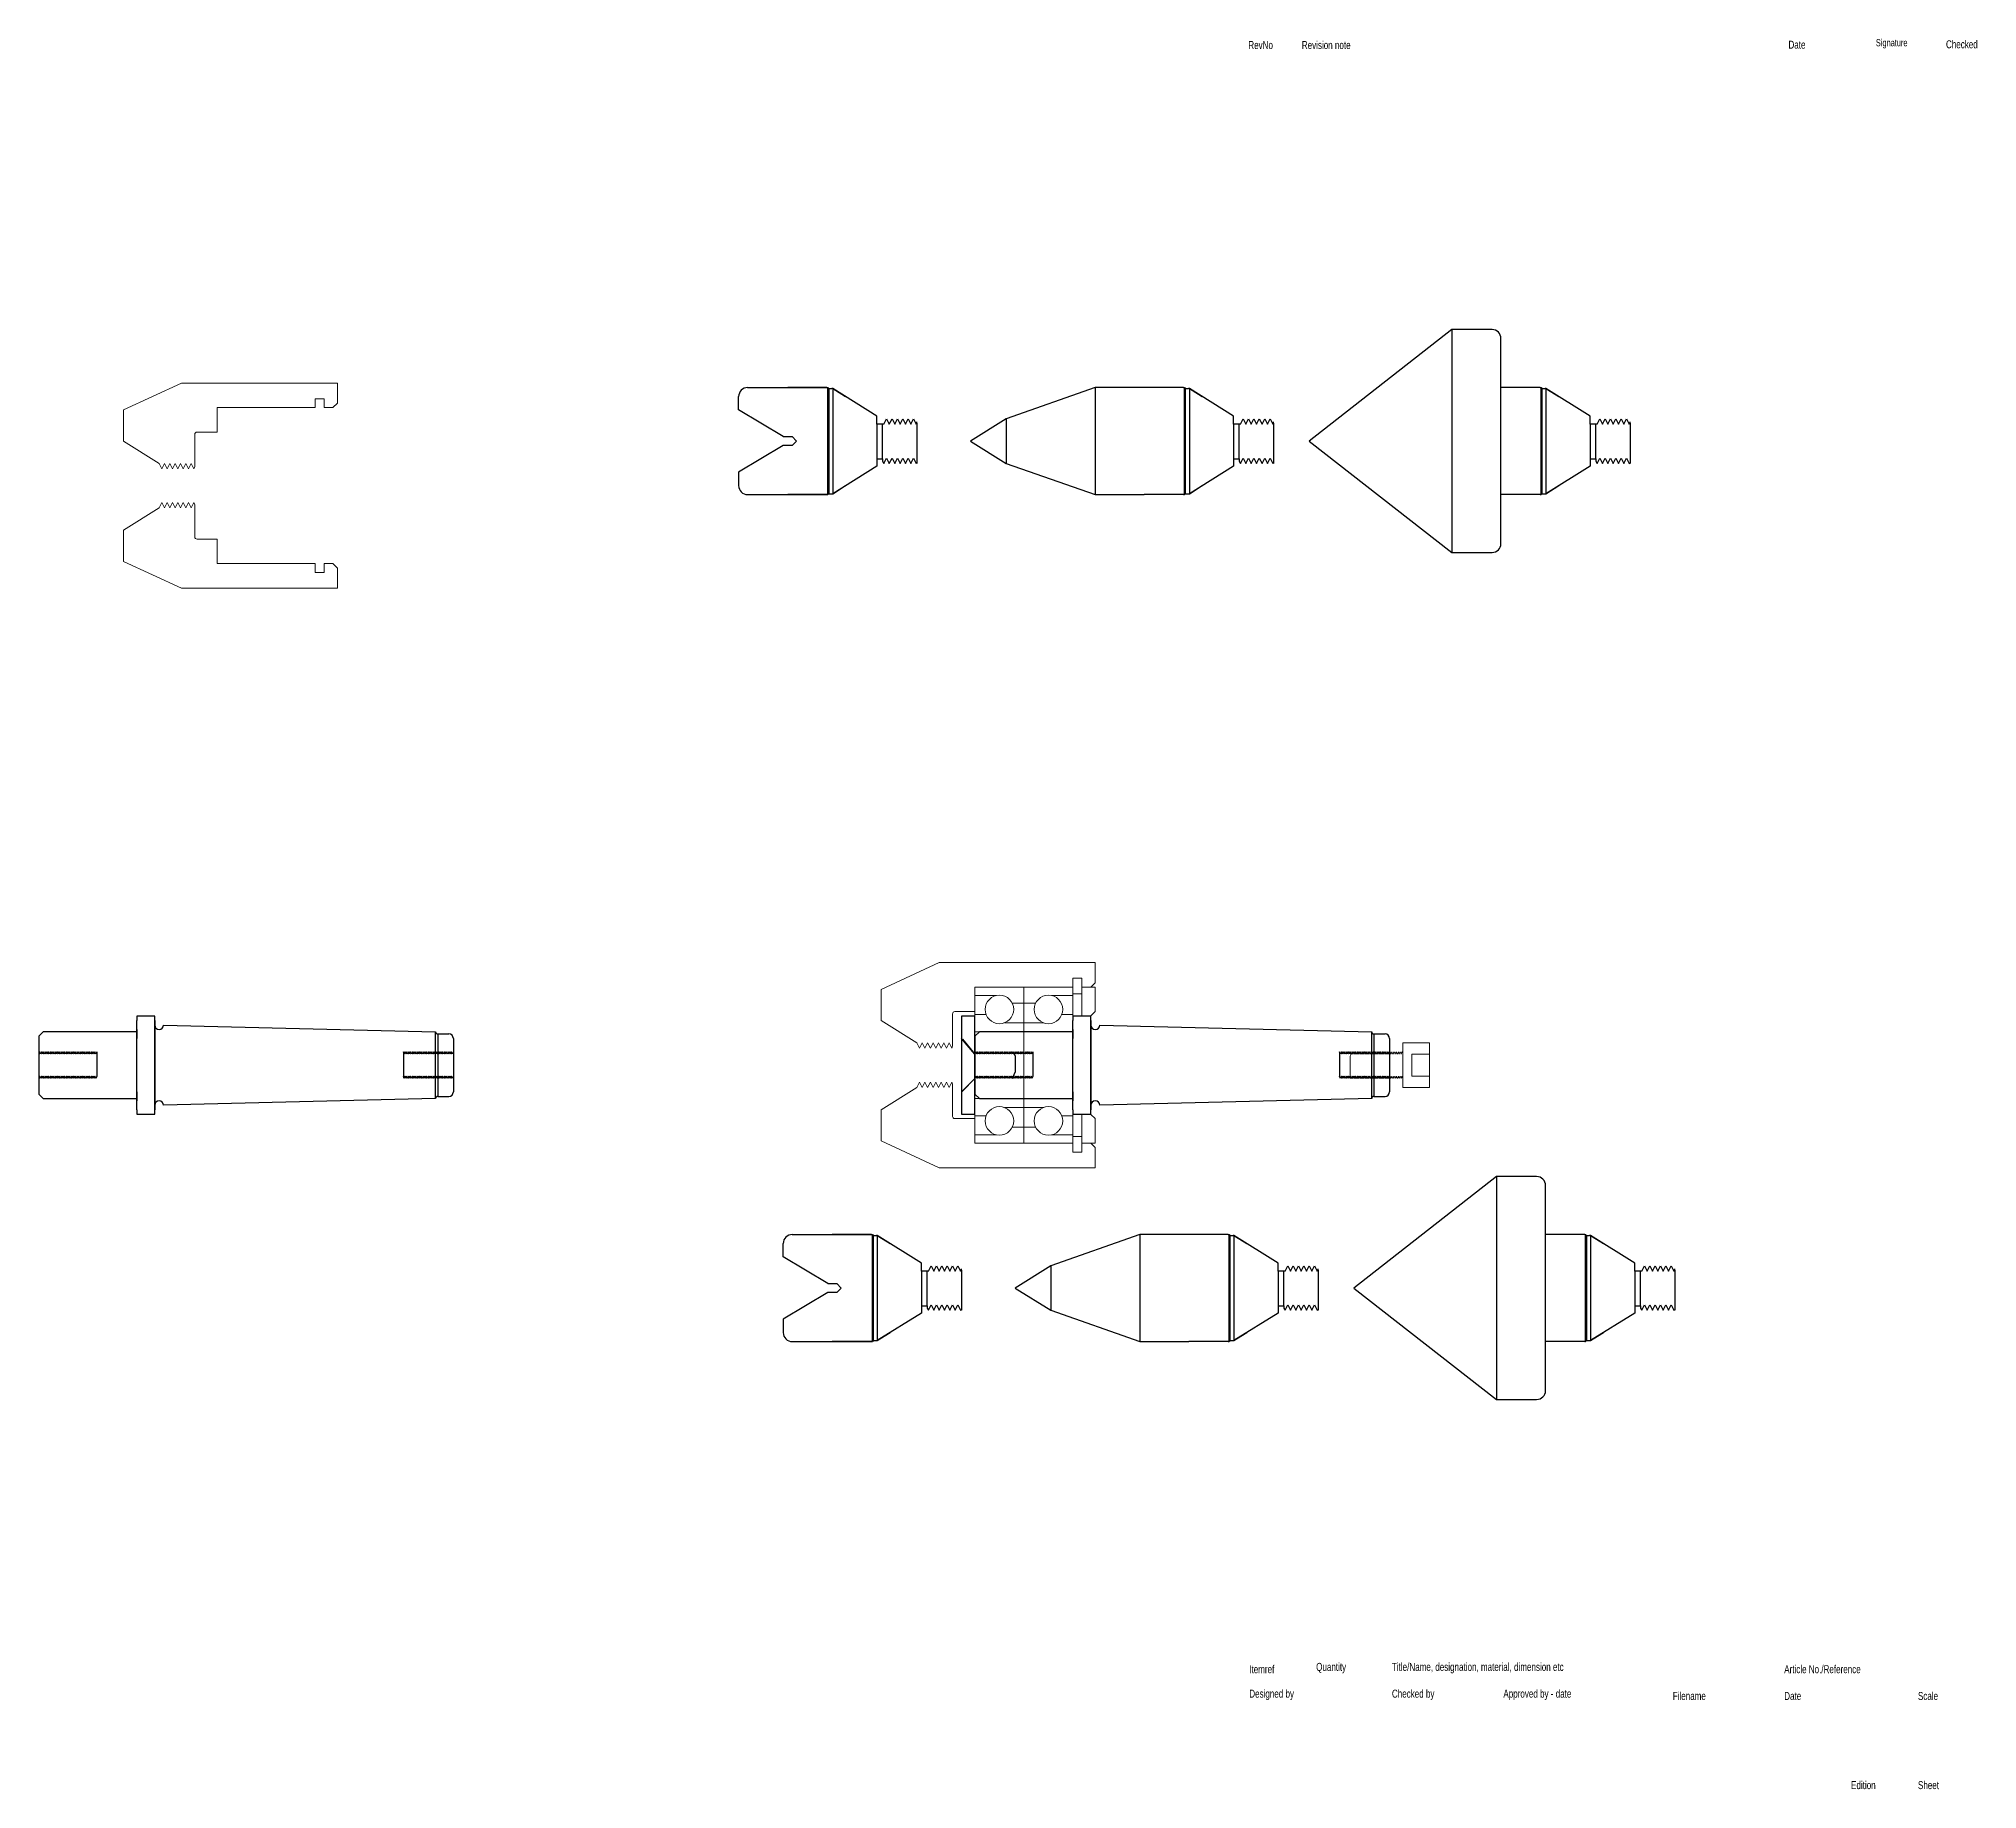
# Model space of a CAD drawing. Header units: millimetres. Extents: x -137 to 298, y -62 to 330.
import ezdxf

# ---------------------------------------------------------------- set-up
doc = ezdxf.new("R2010")
doc.units = ezdxf.units.MM
doc.layers.get('0').update_dxf_attribs({"linetype": 'CONTINUOUS', "lineweight": 25})
for name, color, linetype, lineweight in [('Arbor', 7, 'CONTINUOUS', 25), ('Bearings', 7, 'CONTINUOUS', 0), ('Cup', 7, 'CONTINUOUS', 0), ('CupRetainer', 7, 'CONTINUOUS', 0), ('Dimensions', 7, 'CONTINUOUS', 25), ('Ejector', 7, 'CONTINUOUS', 0), ('InsertExtPoint', 7, 'CONTINUOUS', 25), ('InsertPipe', 7, 'CONTINUOUS', 25), ('InsertUnpoint', 7, 'CONTINUOUS', 25), ('Seal', 7, 'CONTINUOUS', 0)]:
    doc.layers.add(name, color=color, linetype=linetype, lineweight=lineweight)
doc.layers.add('BearingRetainer', color=7, linetype='CONTINUOUS')
doc.styles.get("Standard").update_dxf_attribs({"font": 'txt', "width": 0.75})

# ---------------------------------------------------------------- blocks, each defined once
blk = doc.blocks.new('iso_en_a2-0')
at = {"color": 0, "linetype": 'CONTINUOUS', "lineweight": 0, "width": 100, "attachment_point": 7}
for s, insert, char_height in [('RevNo', (414.336089, 407.913084), 1.8), ('Revision note', (426.336089, 407.913084), 1.8), ('Date', (535.50248, 407.996279), 1.8), ('Signature', (555.111411, 408.079475), 1.6), ('Checked', (570.833407, 408.079475), 1.8), ('Itemref', (414.544661, 43.569174), 1.8), ('Quantity', (429.544661, 43.569174), 1.8), ('Title/Name, designation, material, dimension etc', (446.544661, 43.569174), 1.8), ('Article No./Reference', (534.544661, 43.569174), 1.8), ('Designed by', (414.544661, 37.569174), 1.8), ('Checked by', (446.544661, 37.569174), 1.8), ('Approved by - date', (471.544661, 37.569174), 1.8), ('Filename', (509.544661, 37.569174), 1.8), ('Date', (534.544661, 37.569174), 1.8), ('Scale', (564.544661, 37.569174), 1.8), ('Edition', (549.544661, 17.569174), 1.8), ('Sheet', (564.544661, 17.569174), 1.8)]:
    blk.add_mtext(s, dxfattribs=dict(at, insert=insert, char_height=char_height))

msp = doc.modelspace()

# ---------------------------------------------------------------- linework, layer by layer
at = {"layer": 'Arbor'}
for p, q in [((-111, 111), (-115, 111)), ((-115, 111), (-115, 110)), ((-115, 90), (-115, 110)), ((-111, 110), (-111, 111)), ((-111, 90), (-111, 110)), ((-111, 110), (-111, 90)), ((-109, 109), (-48, 107.5)), ((99, 111), (95, 111)), ((95, 111), (95, 110)), ((95, 90), (95, 110)), ((99, 110), (99, 111)), ((99, 90), (99, 110)), ((99, 110), (99, 90)), ((101, 109), (162, 107.5)), ((-136, 107.5), (-137, 106.5)), ((-137, 106.5), (-137, 93.5)), ((-115, 107.5), (-136, 107.5)), ((-115, 108), (-115, 106)), ((-48, 92.5), (-48, 107.5)), ((-47.5, 107), (-47, 107)), ((-47.5, 107), (-47.5, 93)), ((-47, 107), (-45, 107)), ((-44, 106), (-44, 94)), ((74, 107.5), (73, 106.5)), ((73, 106.5), (73, 93.5)), ((95, 107.5), (74, 107.5)), ((95, 108), (95, 106)), ((162, 92.5), (162, 107.5)), ((162.5, 107), (163, 107)), ((162.5, 107), (162.5, 93)), ((163, 107), (165, 107)), ((166, 106), (166, 94)), ((-136.8, 103), (-137, 102.5)), ((-136.6, 102.5), (-136.8, 103)), ((-136.4, 103), (-136.6, 102.5)), ((-136.2, 102.5), (-136.4, 103)), ((-136, 103), (-136.2, 102.5)), ((-135.8, 102.5), (-136, 103)), ((-135.6, 103), (-135.8, 102.5)), ((-135.4, 102.5), (-135.6, 103)), ((-135.2, 103), (-135.4, 102.5)), ((-135, 102.5), (-135.2, 103)), ((-134.8, 103), (-135, 102.5)), ((-134.6, 102.5), (-134.8, 103)), ((-134.4, 103), (-134.6, 102.5)), ((-134.2, 102.5), (-134.4, 103)), ((-134, 103), (-134.2, 102.5)), ((-133.8, 102.5), (-134, 103)), ((-133.6, 103), (-133.8, 102.5)), ((-133.4, 102.5), (-133.6, 103)), ((-133.2, 103), (-133.4, 102.5)), ((-133, 102.5), (-133.2, 103)), ((-132.8, 103), (-133, 102.5)), ((-132.6, 102.5), (-132.8, 103)), ((-132.4, 103), (-132.6, 102.5)), ((-132.2, 102.5), (-132.4, 103)), ((-132, 103), (-132.2, 102.5)), ((-131.8, 102.5), (-132, 103)), ((-131.6, 103), (-131.8, 102.5)), ((-131.4, 102.5), (-131.6, 103)), ((-131.2, 103), (-131.4, 102.5)), ((-131, 102.5), (-131.2, 103)), ((-130.8, 103), (-131, 102.5)), ((-130.6, 102.5), (-130.8, 103)), ((-130.4, 103), (-130.6, 102.5)), ((-130.2, 102.5), (-130.4, 103)), ((-130, 103), (-130.2, 102.5)), ((-129.8, 102.5), (-130, 103)), ((-129.6, 103), (-129.8, 102.5)), ((-129.4, 102.5), (-129.6, 103)), ((-129.2, 103), (-129.4, 102.5)), ((-129, 102.5), (-129.2, 103)), ((-128.8, 103), (-129, 102.5)), ((-128.6, 102.5), (-128.8, 103)), ((-128.4, 103), (-128.6, 102.5)), ((-128.2, 102.5), (-128.4, 103)), ((-128, 103), (-128.2, 102.5)), ((-127.8, 102.5), (-128, 103)), ((-127.6, 103), (-127.8, 102.5)), ((-127.4, 102.5), (-127.6, 103)), ((-127.2, 103), (-127.4, 102.5)), ((-127, 102.5), (-127.2, 103)), ((-126.8, 103), (-127, 102.5)), ((-126.6, 102.5), (-126.8, 103)), ((-126.4, 103), (-126.6, 102.5)), ((-126.2, 102.5), (-126.4, 103)), ((-126, 103), (-126.2, 102.5)), ((-125.8, 102.5), (-126, 103)), ((-125.6, 103), (-125.8, 102.5)), ((-125.4, 102.5), (-125.6, 103)), ((-125.2, 103), (-125.4, 102.5)), ((-125, 102.5), (-125.2, 103)), ((-124.8, 103), (-125, 102.5)), ((-124.6, 102.5), (-124.8, 103)), ((-124.4, 103), (-124.6, 102.5)), ((-124.2, 102.5), (-124.4, 103)), ((-124, 103), (-124.2, 102.5)), ((-124, 103), (-124, 97.5)), ((-55, 102.5), (-55.2, 103)), ((-55.2, 103), (-55.2, 97.5)), ((-54.8, 103), (-55, 102.5)), ((-54.6, 102.5), (-54.8, 103)), ((-54.4, 103), (-54.6, 102.5)), ((-54.2, 102.5), (-54.4, 103)), ((-54, 103), (-54.2, 102.5)), ((-53.8, 102.5), (-54, 103)), ((-53.6, 103), (-53.8, 102.5)), ((-53.4, 102.5), (-53.6, 103)), ((-53.2, 103), (-53.4, 102.5)), ((-53, 102.5), (-53.2, 103)), ((-52.8, 103), (-53, 102.5)), ((-52.6, 102.5), (-52.8, 103)), ((-52.4, 103), (-52.6, 102.5)), ((-52.2, 102.5), (-52.4, 103)), ((-52, 103), (-52.2, 102.5)), ((-51.8, 102.5), (-52, 103)), ((-51.6, 103), (-51.8, 102.5)), ((-51.4, 102.5), (-51.6, 103)), ((-51.2, 103), (-51.4, 102.5)), ((-51, 102.5), (-51.2, 103)), ((-50.8, 103), (-51, 102.5)), ((-50.6, 102.5), (-50.8, 103)), ((-50.4, 103), (-50.6, 102.5)), ((-50.2, 102.5), (-50.4, 103)), ((-50, 103), (-50.2, 102.5)), ((-49.8, 102.5), (-50, 103)), ((-49.6, 103), (-49.8, 102.5)), ((-49.4, 102.5), (-49.6, 103)), ((-49.2, 103), (-49.4, 102.5)), ((-49, 102.5), (-49.2, 103)), ((-48.8, 103), (-49, 102.5)), ((-48.6, 102.5), (-48.8, 103)), ((-48.4, 103), (-48.6, 102.5)), ((-48.2, 102.5), (-48.4, 103)), ((-48, 103), (-48.2, 102.5)), ((-47.8, 102.5), (-48, 103)), ((-47.6, 103), (-47.8, 102.5)), ((-47.4, 102.5), (-47.6, 103)), ((-47.2, 103), (-47.4, 102.5)), ((-47, 102.5), (-47.2, 103)), ((-46.8, 103), (-47, 102.5)), ((-46.6, 102.5), (-46.8, 103)), ((-46.4, 103), (-46.6, 102.5)), ((-46.2, 102.5), (-46.4, 103)), ((-46, 103), (-46.2, 102.5)), ((-45.8, 102.5), (-46, 103)), ((-45.6, 103), (-45.8, 102.5)), ((-45.4, 102.5), (-45.6, 103)), ((-45.2, 103), (-45.4, 102.5)), ((-45, 102.5), (-45.2, 103)), ((-44.8, 103), (-45, 102.5)), ((-44.6, 102.5), (-44.8, 103)), ((-44.4, 103), (-44.6, 102.5)), ((-44.2, 102.5), (-44.4, 103)), ((-44, 103), (-44.2, 102.5)), ((73.2, 103), (73, 102.5)), ((73.4, 102.5), (73.2, 103)), ((73.6, 103), (73.4, 102.5)), ((73.8, 102.5), (73.6, 103)), ((74, 103), (73.8, 102.5)), ((74.2, 102.5), (74, 103)), ((74.4, 103), (74.2, 102.5)), ((74.6, 102.5), (74.4, 103)), ((74.8, 103), (74.6, 102.5)), ((75, 102.5), (74.8, 103)), ((75.2, 103), (75, 102.5)), ((75.4, 102.5), (75.2, 103)), ((75.6, 103), (75.4, 102.5)), ((75.8, 102.5), (75.6, 103)), ((76, 103), (75.8, 102.5)), ((76.2, 102.5), (76, 103)), ((76.4, 103), (76.2, 102.5)), ((76.6, 102.5), (76.4, 103)), ((76.8, 103), (76.6, 102.5)), ((77, 102.5), (76.8, 103)), ((77.2, 103), (77, 102.5)), ((77.4, 102.5), (77.2, 103)), ((77.6, 103), (77.4, 102.5)), ((77.8, 102.5), (77.6, 103)), ((78, 103), (77.8, 102.5)), ((78.2, 102.5), (78, 103)), ((78.4, 103), (78.2, 102.5)), ((78.6, 102.5), (78.4, 103)), ((78.8, 103), (78.6, 102.5)), ((79, 102.5), (78.8, 103)), ((79.2, 103), (79, 102.5)), ((79.4, 102.5), (79.2, 103)), ((79.6, 103), (79.4, 102.5)), ((79.8, 102.5), (79.6, 103)), ((80, 103), (79.8, 102.5)), ((80.2, 102.5), (80, 103)), ((80.4, 103), (80.2, 102.5)), ((80.6, 102.5), (80.4, 103)), ((80.8, 103), (80.6, 102.5)), ((81, 102.5), (80.8, 103)), ((81.2, 103), (81, 102.5)), ((81.4, 102.5), (81.2, 103)), ((81.6, 103), (81.4, 102.5)), ((81.8, 102.5), (81.6, 103)), ((82, 103), (81.8, 102.5)), ((82.2, 102.5), (82, 103)), ((82.4, 103), (82.2, 102.5)), ((82.6, 102.5), (82.4, 103)), ((82.8, 103), (82.6, 102.5)), ((83, 102.5), (82.8, 103)), ((83.2, 103), (83, 102.5)), ((83.4, 102.5), (83.2, 103)), ((83.6, 103), (83.4, 102.5)), ((83.8, 102.5), (83.6, 103)), ((84, 103), (83.8, 102.5)), ((84.2, 102.5), (84, 103)), ((84.4, 103), (84.2, 102.5)), ((84.6, 102.5), (84.4, 103)), ((84.8, 103), (84.6, 102.5)), ((85, 102.5), (84.8, 103)), ((85.2, 103), (85, 102.5)), ((85.4, 102.5), (85.2, 103)), ((85.6, 103), (85.4, 102.5)), ((85.8, 102.5), (85.6, 103)), ((86, 103), (85.8, 102.5)), ((86, 103), (86, 97.5)), ((155, 102.5), (154.8, 103)), ((154.8, 103), (154.8, 97.5)), ((155.2, 103), (155, 102.5)), ((155.4, 102.5), (155.2, 103)), ((155.6, 103), (155.4, 102.5)), ((155.8, 102.5), (155.6, 103)), ((156, 103), (155.8, 102.5)), ((156.2, 102.5), (156, 103)), ((156.4, 103), (156.2, 102.5)), ((156.6, 102.5), (156.4, 103)), ((156.8, 103), (156.6, 102.5)), ((157, 102.5), (156.8, 103)), ((157.2, 103), (157, 102.5)), ((157.4, 102.5), (157.2, 103)), ((157.6, 103), (157.4, 102.5)), ((157.8, 102.5), (157.6, 103)), ((158, 103), (157.8, 102.5)), ((158.2, 102.5), (158, 103)), ((158.4, 103), (158.2, 102.5)), ((158.6, 102.5), (158.4, 103)), ((158.8, 103), (158.6, 102.5)), ((159, 102.5), (158.8, 103)), ((159.2, 103), (159, 102.5)), ((159.4, 102.5), (159.2, 103)), ((159.6, 103), (159.4, 102.5)), ((159.8, 102.5), (159.6, 103)), ((160, 103), (159.8, 102.5)), ((160.2, 102.5), (160, 103)), ((160.4, 103), (160.2, 102.5)), ((160.6, 102.5), (160.4, 103)), ((160.8, 103), (160.6, 102.5)), ((161, 102.5), (160.8, 103)), ((161.2, 103), (161, 102.5)), ((161.4, 102.5), (161.2, 103)), ((161.6, 103), (161.4, 102.5)), ((161.8, 102.5), (161.6, 103)), ((162, 103), (161.8, 102.5)), ((162.2, 102.5), (162, 103)), ((162.4, 103), (162.2, 102.5)), ((162.6, 102.5), (162.4, 103)), ((162.8, 103), (162.6, 102.5)), ((163, 102.5), (162.8, 103)), ((163.2, 103), (163, 102.5)), ((163.4, 102.5), (163.2, 103)), ((163.6, 103), (163.4, 102.5)), ((163.8, 102.5), (163.6, 103)), ((164, 103), (163.8, 102.5)), ((164.2, 102.5), (164, 103)), ((164.4, 103), (164.2, 102.5)), ((164.6, 102.5), (164.4, 103)), ((164.8, 103), (164.6, 102.5)), ((165, 102.5), (164.8, 103)), ((165.2, 103), (165, 102.5)), ((165.4, 102.5), (165.2, 103)), ((165.6, 103), (165.4, 102.5)), ((165.8, 102.5), (165.6, 103)), ((166, 103), (165.8, 102.5)), ((-136.8, 97.5), (-137, 97)), ((-136.6, 97), (-136.8, 97.5)), ((-136.4, 97.5), (-136.6, 97)), ((-136.2, 97), (-136.4, 97.5)), ((-136, 97.5), (-136.2, 97)), ((-135.8, 97), (-136, 97.5)), ((-135.6, 97.5), (-135.8, 97)), ((-135.4, 97), (-135.6, 97.5)), ((-135.2, 97.5), (-135.4, 97)), ((-135, 97), (-135.2, 97.5)), ((-134.8, 97.5), (-135, 97)), ((-134.6, 97), (-134.8, 97.5)), ((-134.4, 97.5), (-134.6, 97)), ((-134.2, 97), (-134.4, 97.5)), ((-134, 97.5), (-134.2, 97)), ((-133.8, 97), (-134, 97.5)), ((-133.6, 97.5), (-133.8, 97)), ((-133.4, 97), (-133.6, 97.5)), ((-133.2, 97.5), (-133.4, 97)), ((-133, 97), (-133.2, 97.5)), ((-132.8, 97.5), (-133, 97)), ((-132.6, 97), (-132.8, 97.5)), ((-132.4, 97.5), (-132.6, 97)), ((-132.2, 97), (-132.4, 97.5)), ((-132, 97.5), (-132.2, 97)), ((-131.8, 97), (-132, 97.5)), ((-131.6, 97.5), (-131.8, 97)), ((-131.4, 97), (-131.6, 97.5)), ((-131.2, 97.5), (-131.4, 97)), ((-131, 97), (-131.2, 97.5)), ((-130.8, 97.5), (-131, 97)), ((-130.6, 97), (-130.8, 97.5)), ((-130.4, 97.5), (-130.6, 97)), ((-130.2, 97), (-130.4, 97.5)), ((-130, 97.5), (-130.2, 97)), ((-129.8, 97), (-130, 97.5)), ((-129.6, 97.5), (-129.8, 97)), ((-129.4, 97), (-129.6, 97.5)), ((-129.2, 97.5), (-129.4, 97)), ((-129, 97), (-129.2, 97.5)), ((-128.8, 97.5), (-129, 97)), ((-128.6, 97), (-128.8, 97.5)), ((-128.4, 97.5), (-128.6, 97)), ((-128.2, 97), (-128.4, 97.5)), ((-128, 97.5), (-128.2, 97)), ((-127.8, 97), (-128, 97.5)), ((-127.6, 97.5), (-127.8, 97)), ((-127.4, 97), (-127.6, 97.5)), ((-127.2, 97.5), (-127.4, 97)), ((-127, 97), (-127.2, 97.5)), ((-126.8, 97.5), (-127, 97)), ((-126.6, 97), (-126.8, 97.5)), ((-126.4, 97.5), (-126.6, 97)), ((-126.2, 97), (-126.4, 97.5)), ((-126, 97.5), (-126.2, 97)), ((-125.8, 97), (-126, 97.5)), ((-125.6, 97.5), (-125.8, 97)), ((-125.4, 97), (-125.6, 97.5)), ((-125.2, 97.5), (-125.4, 97)), ((-125, 97), (-125.2, 97.5)), ((-124.8, 97.5), (-125, 97)), ((-124.6, 97), (-124.8, 97.5)), ((-124.4, 97.5), (-124.6, 97)), ((-124.2, 97), (-124.4, 97.5)), ((-124, 97.5), (-124.2, 97)), ((-55, 97), (-55.2, 97.5)), ((-54.8, 97.5), (-55, 97)), ((-54.6, 97), (-54.8, 97.5)), ((-54.4, 97.5), (-54.6, 97)), ((-54.2, 97), (-54.4, 97.5)), ((-54, 97.5), (-54.2, 97)), ((-53.8, 97), (-54, 97.5)), ((-53.6, 97.5), (-53.8, 97)), ((-53.4, 97), (-53.6, 97.5)), ((-53.2, 97.5), (-53.4, 97)), ((-53, 97), (-53.2, 97.5)), ((-52.8, 97.5), (-53, 97)), ((-52.6, 97), (-52.8, 97.5)), ((-52.4, 97.5), (-52.6, 97)), ((-52.2, 97), (-52.4, 97.5)), ((-52, 97.5), (-52.2, 97)), ((-51.8, 97), (-52, 97.5)), ((-51.6, 97.5), (-51.8, 97)), ((-51.4, 97), (-51.6, 97.5)), ((-51.2, 97.5), (-51.4, 97)), ((-51, 97), (-51.2, 97.5)), ((-50.8, 97.5), (-51, 97)), ((-50.6, 97), (-50.8, 97.5)), ((-50.4, 97.5), (-50.6, 97)), ((-50.2, 97), (-50.4, 97.5)), ((-50, 97.5), (-50.2, 97)), ((-49.8, 97), (-50, 97.5)), ((-49.6, 97.5), (-49.8, 97)), ((-49.4, 97), (-49.6, 97.5)), ((-49.2, 97.5), (-49.4, 97)), ((-49, 97), (-49.2, 97.5)), ((-48.8, 97.5), (-49, 97)), ((-48.6, 97), (-48.8, 97.5)), ((-48.4, 97.5), (-48.6, 97)), ((-48.2, 97), (-48.4, 97.5)), ((-48, 97.5), (-48.2, 97)), ((-47.8, 97), (-48, 97.5)), ((-47.6, 97.5), (-47.8, 97)), ((-47.4, 97), (-47.6, 97.5)), ((-47.2, 97.5), (-47.4, 97)), ((-47, 97), (-47.2, 97.5)), ((-46.8, 97.5), (-47, 97)), ((-46.6, 97), (-46.8, 97.5)), ((-46.4, 97.5), (-46.6, 97)), ((-46.2, 97), (-46.4, 97.5)), ((-46, 97.5), (-46.2, 97)), ((-45.8, 97), (-46, 97.5)), ((-45.6, 97.5), (-45.8, 97)), ((-45.4, 97), (-45.6, 97.5)), ((-45.2, 97.5), (-45.4, 97)), ((-45, 97), (-45.2, 97.5)), ((-44.8, 97.5), (-45, 97)), ((-44.6, 97), (-44.8, 97.5)), ((-44.4, 97.5), (-44.6, 97)), ((-44.2, 97), (-44.4, 97.5)), ((-44, 97.5), (-44.2, 97)), ((73.2, 97.5), (73, 97)), ((73.4, 97), (73.2, 97.5)), ((73.6, 97.5), (73.4, 97)), ((73.8, 97), (73.6, 97.5)), ((74, 97.5), (73.8, 97)), ((74.2, 97), (74, 97.5)), ((74.4, 97.5), (74.2, 97)), ((74.6, 97), (74.4, 97.5)), ((74.8, 97.5), (74.6, 97)), ((75, 97), (74.8, 97.5)), ((75.2, 97.5), (75, 97)), ((75.4, 97), (75.2, 97.5)), ((75.6, 97.5), (75.4, 97)), ((75.8, 97), (75.6, 97.5)), ((76, 97.5), (75.8, 97)), ((76.2, 97), (76, 97.5)), ((76.4, 97.5), (76.2, 97)), ((76.6, 97), (76.4, 97.5)), ((76.8, 97.5), (76.6, 97)), ((77, 97), (76.8, 97.5)), ((77.2, 97.5), (77, 97)), ((77.4, 97), (77.2, 97.5)), ((77.6, 97.5), (77.4, 97)), ((77.8, 97), (77.6, 97.5)), ((78, 97.5), (77.8, 97)), ((78.2, 97), (78, 97.5)), ((78.4, 97.5), (78.2, 97)), ((78.6, 97), (78.4, 97.5)), ((78.8, 97.5), (78.6, 97)), ((79, 97), (78.8, 97.5)), ((79.2, 97.5), (79, 97)), ((79.4, 97), (79.2, 97.5)), ((79.6, 97.5), (79.4, 97)), ((79.8, 97), (79.6, 97.5)), ((80, 97.5), (79.8, 97)), ((80.2, 97), (80, 97.5)), ((80.4, 97.5), (80.2, 97)), ((80.6, 97), (80.4, 97.5)), ((80.8, 97.5), (80.6, 97)), ((81, 97), (80.8, 97.5)), ((81.2, 97.5), (81, 97)), ((81.4, 97), (81.2, 97.5)), ((81.6, 97.5), (81.4, 97)), ((81.8, 97), (81.6, 97.5)), ((82, 97.5), (81.8, 97)), ((82.2, 97), (82, 97.5)), ((82.4, 97.5), (82.2, 97)), ((82.6, 97), (82.4, 97.5)), ((82.8, 97.5), (82.6, 97)), ((83, 97), (82.8, 97.5)), ((83.2, 97.5), (83, 97)), ((83.4, 97), (83.2, 97.5)), ((83.6, 97.5), (83.4, 97)), ((83.8, 97), (83.6, 97.5)), ((84, 97.5), (83.8, 97)), ((84.2, 97), (84, 97.5)), ((84.4, 97.5), (84.2, 97)), ((84.6, 97), (84.4, 97.5)), ((84.8, 97.5), (84.6, 97)), ((85, 97), (84.8, 97.5)), ((85.2, 97.5), (85, 97)), ((85.4, 97), (85.2, 97.5)), ((85.6, 97.5), (85.4, 97)), ((85.8, 97), (85.6, 97.5)), ((86, 97.5), (85.8, 97)), ((155, 97), (154.8, 97.5)), ((155.2, 97.5), (155, 97)), ((155.4, 97), (155.2, 97.5)), ((155.6, 97.5), (155.4, 97)), ((155.8, 97), (155.6, 97.5)), ((156, 97.5), (155.8, 97)), ((156.2, 97), (156, 97.5)), ((156.4, 97.5), (156.2, 97)), ((156.6, 97), (156.4, 97.5)), ((156.8, 97.5), (156.6, 97)), ((157, 97), (156.8, 97.5)), ((157.2, 97.5), (157, 97)), ((157.4, 97), (157.2, 97.5)), ((157.6, 97.5), (157.4, 97)), ((157.8, 97), (157.6, 97.5)), ((158, 97.5), (157.8, 97)), ((158.2, 97), (158, 97.5)), ((158.4, 97.5), (158.2, 97)), ((158.6, 97), (158.4, 97.5)), ((158.8, 97.5), (158.6, 97)), ((159, 97), (158.8, 97.5)), ((159.2, 97.5), (159, 97)), ((159.4, 97), (159.2, 97.5)), ((159.6, 97.5), (159.4, 97)), ((159.8, 97), (159.6, 97.5)), ((160, 97.5), (159.8, 97)), ((160.2, 97), (160, 97.5)), ((160.4, 97.5), (160.2, 97)), ((160.6, 97), (160.4, 97.5)), ((160.8, 97.5), (160.6, 97)), ((161, 97), (160.8, 97.5)), ((161.2, 97.5), (161, 97)), ((161.4, 97), (161.2, 97.5)), ((161.6, 97.5), (161.4, 97)), ((161.8, 97), (161.6, 97.5)), ((162, 97.5), (161.8, 97)), ((162.2, 97), (162, 97.5)), ((162.4, 97.5), (162.2, 97)), ((162.6, 97), (162.4, 97.5)), ((162.8, 97.5), (162.6, 97)), ((163, 97), (162.8, 97.5)), ((163.2, 97.5), (163, 97)), ((163.4, 97), (163.2, 97.5)), ((163.6, 97.5), (163.4, 97)), ((163.8, 97), (163.6, 97.5)), ((164, 97.5), (163.8, 97)), ((164.2, 97), (164, 97.5)), ((164.4, 97.5), (164.2, 97)), ((164.6, 97), (164.4, 97.5)), ((164.8, 97.5), (164.6, 97)), ((165, 97), (164.8, 97.5)), ((165.2, 97.5), (165, 97)), ((165.4, 97), (165.2, 97.5)), ((165.6, 97.5), (165.4, 97)), ((165.8, 97), (165.6, 97.5)), ((166, 97.5), (165.8, 97)), ((-137, 93.5), (-136, 92.5)), ((-136, 92.5), (-115, 92.5)), ((-115, 94), (-115, 92)), ((-48, 92.5), (-109, 91)), ((-47.5, 93), (-47, 93)), ((-47, 93), (-45, 93)), ((73, 93.5), (74, 92.5)), ((74, 92.5), (95, 92.5)), ((95, 94), (95, 92)), ((162, 92.5), (101, 91)), ((162.5, 93), (163, 93)), ((163, 93), (165, 93)), ((-115, 90), (-115, 89)), ((-115, 89), (-111, 89)), ((-111, 89), (-111, 90)), ((95, 90), (95, 89)), ((95, 89), (99, 89)), ((99, 89), (99, 90))]:
    msp.add_line(p, q, dxfattribs=at)
for centre, radius, start, end in [((-110, 109), 1, 180, 0), ((100, 109), 1, 180, 0), ((-47.5, 107.5), 0.5, 180, 270), ((-45, 106), 1, 0, 90), ((162.5, 107.5), 0.5, 180, 270), ((165, 106), 1, 0, 90), ((-110, 91), 1, 0, 180), ((-47.5, 92.5), 0.5, 90, 180), ((-45, 94), 1, 270, 0), ((100, 91), 1, 0, 180), ((162.5, 92.5), 0.5, 90, 180), ((165, 94), 1, 270, 0)]:
    msp.add_arc(centre, radius, start, end, dxfattribs=at)
at = {"layer": 'BearingRetainer'}
for p, q in [((73, 111), (70, 111)), ((70, 111), (70, 89)), ((73, 111), (71, 111)), ((73, 89), (73, 111)), ((73, 102.5), (70, 106)), ((70, 106), (70, 94)), ((70, 105.8), (70.2, 105.8)), ((70.2, 105.8), (73, 102.5)), ((73.2, 103), (73, 102.5)), ((73.4, 102.5), (73.2, 103)), ((73.6, 103), (73.4, 102.5)), ((73.8, 102.5), (73.6, 103)), ((74, 103), (73.8, 102.5)), ((74.2, 102.5), (74, 103)), ((74.4, 103), (74.2, 102.5)), ((74.6, 102.5), (74.4, 103)), ((74.8, 103), (74.6, 102.5)), ((75, 102.5), (74.8, 103)), ((75.2, 103), (75, 102.5)), ((75.4, 102.5), (75.2, 103)), ((75.6, 103), (75.4, 102.5)), ((75.8, 102.5), (75.6, 103)), ((76, 103), (75.8, 102.5)), ((76.2, 102.5), (76, 103)), ((76.4, 103), (76.2, 102.5)), ((76.6, 102.5), (76.4, 103)), ((76.8, 103), (76.6, 102.5)), ((77, 102.5), (76.8, 103)), ((77.2, 103), (77, 102.5)), ((77.4, 102.5), (77.2, 103)), ((77.6, 103), (77.4, 102.5)), ((77.8, 102.5), (77.6, 103)), ((78, 103), (77.8, 102.5)), ((78.2, 102.5), (78, 103)), ((78.4, 103), (78.2, 102.5)), ((78.6, 102.5), (78.4, 103)), ((78.8, 103), (78.6, 102.5)), ((79, 102.5), (78.8, 103)), ((79.2, 103), (79, 102.5)), ((79.4, 102.5), (79.2, 103)), ((79.6, 103), (79.4, 102.5)), ((79.8, 102.5), (79.6, 103)), ((80, 103), (79.8, 102.5)), ((80.2, 102.5), (80, 103)), ((80.4, 103), (80.2, 102.5)), ((80.6, 102.5), (80.4, 103)), ((80.8, 103), (80.6, 102.5)), ((81, 102.5), (80.8, 103)), ((81.2, 103), (81, 102.5)), ((81.4, 102.5), (81.2, 103)), ((81.6, 103), (81.4, 102.5)), ((81.8, 102.5), (81.6, 103)), ((81.6, 103), (82, 102)), ((82, 102), (82, 98.4)), ((70, 94), (73, 97)), ((70.2, 94.2), (73, 97)), ((73.2, 97.5), (73, 97)), ((73.4, 97), (73.2, 97.5)), ((73.6, 97.5), (73.4, 97)), ((73.8, 97), (73.6, 97.5)), ((74, 97.5), (73.8, 97)), ((74.2, 97), (74, 97.5)), ((74.4, 97.5), (74.2, 97)), ((74.6, 97), (74.4, 97.5)), ((74.8, 97.5), (74.6, 97)), ((75, 97), (74.8, 97.5)), ((75.2, 97.5), (75, 97)), ((75.4, 97), (75.2, 97.5)), ((75.6, 97.5), (75.4, 97)), ((75.8, 97), (75.6, 97.5)), ((76, 97.5), (75.8, 97)), ((76.2, 97), (76, 97.5)), ((76.4, 97.5), (76.2, 97)), ((76.6, 97), (76.4, 97.5)), ((76.8, 97.5), (76.6, 97)), ((77, 97), (76.8, 97.5)), ((77.2, 97.5), (77, 97)), ((77.4, 97), (77.2, 97.5)), ((77.6, 97.5), (77.4, 97)), ((77.8, 97), (77.6, 97.5)), ((78, 97.5), (77.8, 97)), ((78.2, 97), (78, 97.5)), ((78.4, 97.5), (78.2, 97)), ((78.6, 97), (78.4, 97.5)), ((78.8, 97.5), (78.6, 97)), ((79, 97), (78.8, 97.5)), ((79.2, 97.5), (79, 97)), ((79.4, 97), (79.2, 97.5)), ((79.6, 97.5), (79.4, 97)), ((79.8, 97), (79.6, 97.5)), ((80, 97.5), (79.8, 97)), ((80.2, 97), (80, 97.5)), ((80.4, 97.5), (80.2, 97)), ((80.6, 97), (80.4, 97.5)), ((80.8, 97.5), (80.6, 97)), ((81, 97), (80.8, 97.5)), ((81.2, 97.5), (81, 97)), ((81.4, 97), (81.2, 97.5)), ((81.4, 97), (82, 98.4)), ((81.6, 97.5), (81.4, 97)), ((70, 94.2), (70.2, 94.2)), ((70, 89), (73, 89)), ((71, 89), (73, 89))]:
    msp.add_line(p, q, dxfattribs=at)
at = {"layer": 'Bearings'}
for p, q in [((84, 117.5), (73, 117.5)), ((73, 117.5), (73, 115.6)), ((84, 117.5), (95, 117.5)), ((84, 113.9), (84, 117.5)), ((84, 113.9), (84, 117.5)), ((95, 117.5), (95, 115.6)), ((73, 115.6), (77.8, 115.6)), ((73, 115.6), (73, 100)), ((81.4, 113.9), (84, 113.9)), ((84, 100), (84, 114)), ((84, 100), (84, 114)), ((86.6, 113.9), (84, 113.9)), ((95, 115.6), (90.2, 115.6)), ((95, 115.6), (95, 100)), ((73, 111.4), (75.5, 111.4)), ((84, 109.5), (79.6, 109.5)), ((84, 109.5), (88.4, 109.5)), ((95, 111.4), (92.5, 111.4)), ((73, 107.5), (84, 107.5)), ((95, 107.5), (84, 107.5)), ((73, 84.4), (73, 100)), ((84, 100), (84, 86)), ((84, 100), (84, 86)), ((95, 84.4), (95, 100)), ((73, 92.5), (84, 92.5)), ((95, 92.5), (84, 92.5)), ((73, 88.6), (75.5, 88.6)), ((84, 90.5), (79.6, 90.5)), ((84, 90.5), (88.4, 90.5)), ((95, 88.6), (92.5, 88.6)), ((73, 82.5), (73, 84.4)), ((73, 84.4), (77.8, 84.4)), ((81.4, 86.1), (84, 86.1)), ((86.6, 86.1), (84, 86.1)), ((84, 86.1), (84, 82.5)), ((84, 86.1), (84, 82.5)), ((95, 84.4), (90.2, 84.4)), ((95, 82.5), (95, 84.4)), ((84, 82.5), (73, 82.5)), ((84, 82.5), (95, 82.5))]:
    msp.add_line(p, q, dxfattribs=at)
for centre in [(78.5, 112.5), (78.5, 112.5), (89.5, 112.5), (89.5, 112.5), (78.5, 87.5), (78.5, 87.5), (89.5, 87.5), (89.5, 87.5)]:
    msp.add_circle(centre, 3.2, dxfattribs=at)
at = {"layer": 'Cup'}
for p, q in [((-105, 253), (-118, 247)), ((-70, 253), (-105, 253)), ((-70, 252.5), (-70, 253)), ((-70, 248.5), (-70, 252.5)), ((-73, 249.5), (-75, 249.5)), ((-75, 249.5), (-75, 247.5)), ((-73, 247.5), (-73, 249.5)), ((-71, 247.5), (-70, 248.5)), ((-118, 240), (-118, 247)), ((-97, 247.5), (-97, 242)), ((-75, 247.5), (-97, 247.5)), ((-73, 247.5), (-71, 247.5)), ((-118, 240), (-110, 235)), ((-102, 241.5), (-102, 234.3)), ((-97, 242), (-101.5, 242)), ((-110, 235), (-109.4, 233.8)), ((-109.4, 233.8), (-108.8, 235)), ((-108.8, 235), (-108.2, 233.8)), ((-108.2, 233.8), (-107.6, 235)), ((-107.6, 235), (-107, 233.8)), ((-107, 233.8), (-106.4, 235)), ((-106.4, 235), (-105.8, 233.8)), ((-105.8, 233.8), (-105.2, 235)), ((-105.2, 235), (-104.6, 233.8)), ((-104.6, 233.8), (-104, 235)), ((-104, 235), (-103.4, 233.8)), ((-103.4, 233.8), (-102.8, 235)), ((-102.8, 235), (-102.2, 233.8)), ((-102.2, 233.8), (-102, 234.3)), ((-110, 225), (-109.4, 226.2)), ((-109.4, 226.2), (-108.8, 225)), ((-108.8, 225), (-108.2, 226.2)), ((-108.2, 226.2), (-107.6, 225)), ((-107.6, 225), (-107, 226.2)), ((-107, 226.2), (-106.4, 225)), ((-106.4, 225), (-105.8, 226.2)), ((-105.8, 226.2), (-105.2, 225)), ((-105.2, 225), (-104.6, 226.2)), ((-104.6, 226.2), (-104, 225)), ((-104, 225), (-103.4, 226.2)), ((-103.4, 226.2), (-102.8, 225)), ((-102.8, 225), (-102.2, 226.2)), ((-102.2, 226.2), (-102, 225.7)), ((-118, 220), (-110, 225)), ((-102, 218.5), (-102, 225.7)), ((-118, 220), (-118, 213)), ((-97, 218), (-101.5, 218)), ((-97, 212.5), (-97, 218)), ((-105, 207), (-118, 213)), ((-75, 212.5), (-97, 212.5)), ((-75, 210.5), (-75, 212.5)), ((-73, 210.5), (-75, 210.5)), ((-73, 212.5), (-73, 210.5)), ((-73, 212.5), (-71, 212.5)), ((-71, 212.5), (-70, 211.5)), ((-70, 211.5), (-70, 207.5)), ((-70, 207), (-105, 207)), ((-70, 207.5), (-70, 207)), ((65, 123), (52, 117)), ((100, 123), (65, 123)), ((100, 122.5), (100, 123)), ((100, 118.5), (100, 122.5)), ((73, 117.5), (73, 112)), ((95, 117.5), (73, 117.5)), ((97, 119.5), (95, 119.5)), ((95, 119.5), (95, 117.5)), ((97, 117.5), (97, 119.5)), ((97, 117.5), (99, 117.5)), ((99, 117.5), (100, 118.5)), ((52, 110), (52, 117)), ((52, 110), (60, 105)), ((68, 111.5), (68, 104.3)), ((73, 112), (68.5, 112)), ((60, 105), (60.6, 103.8)), ((60.6, 103.8), (61.2, 105)), ((61.2, 105), (61.8, 103.8)), ((61.8, 103.8), (62.4, 105)), ((62.4, 105), (63, 103.8)), ((63, 103.8), (63.6, 105)), ((63.6, 105), (64.2, 103.8)), ((64.2, 103.8), (64.8, 105)), ((64.8, 105), (65.4, 103.8)), ((65.4, 103.8), (66, 105)), ((66, 105), (66.6, 103.8)), ((66.6, 103.8), (67.2, 105)), ((67.2, 105), (67.8, 103.8)), ((67.8, 103.8), (68, 104.3)), ((60, 95), (60.6, 96.2)), ((60.6, 96.2), (61.2, 95)), ((61.2, 95), (61.8, 96.2)), ((61.8, 96.2), (62.4, 95)), ((62.4, 95), (63, 96.2)), ((63, 96.2), (63.6, 95)), ((63.6, 95), (64.2, 96.2)), ((64.2, 96.2), (64.8, 95)), ((64.8, 95), (65.4, 96.2)), ((65.4, 96.2), (66, 95)), ((66, 95), (66.6, 96.2)), ((66.6, 96.2), (67.2, 95)), ((67.2, 95), (67.8, 96.2)), ((67.8, 96.2), (68, 95.7)), ((68, 88.5), (68, 95.7)), ((52, 90), (60, 95)), ((52, 90), (52, 83)), ((73, 88), (68.5, 88)), ((73, 82.5), (73, 88)), ((65, 77), (52, 83)), ((95, 82.5), (73, 82.5)), ((95, 80.5), (95, 82.5)), ((97, 80.5), (95, 80.5)), ((97, 82.5), (97, 80.5)), ((97, 82.5), (99, 82.5)), ((99, 82.5), (100, 81.5)), ((100, 81.5), (100, 77.5)), ((100, 77), (65, 77)), ((100, 77.5), (100, 77))]:
    msp.add_line(p, q, dxfattribs=at)
for centre, start, end in [((-101.5, 241.5), 90, 180), ((-101.5, 218.5), 180, 270), ((68.5, 111.5), 90, 180), ((68.5, 88.5), 180, 270)]:
    msp.add_arc(centre, 0.5, start, end, dxfattribs=at)
at = {"layer": 'CupRetainer'}
for p, q in [((95, 119.5), (95, 116)), ((97, 119.5), (95, 119.5)), ((97, 116), (97, 119.5)), ((95, 116), (97, 116)), ((95, 80.5), (95, 84)), ((95, 84), (97, 84)), ((97, 84), (97, 80.5)), ((97, 80.5), (95, 80.5))]:
    msp.add_line(p, q, dxfattribs=at)
at = {"layer": 'Ejector'}
for p, q in [((169, 105), (169, 95)), ((175, 105), (169, 105)), ((175, 95), (175, 105)), ((157.4, 102.5), (157.2, 102)), ((157.2, 102), (157.2, 97.5)), ((157.6, 103), (157.4, 102.5)), ((157.8, 102.5), (157.6, 103)), ((158, 103), (157.8, 102.5)), ((158.2, 102.5), (158, 103)), ((158.4, 103), (158.2, 102.5)), ((158.6, 102.5), (158.4, 103)), ((158.8, 103), (158.6, 102.5)), ((159, 102.5), (158.8, 103)), ((159.2, 103), (159, 102.5)), ((159.4, 102.5), (159.2, 103)), ((159.6, 103), (159.4, 102.5)), ((159.8, 102.5), (159.6, 103)), ((160, 103), (159.8, 102.5)), ((160.2, 102.5), (160, 103)), ((160.4, 103), (160.2, 102.5)), ((160.6, 102.5), (160.4, 103)), ((160.8, 103), (160.6, 102.5)), ((161, 102.5), (160.8, 103)), ((161.2, 103), (161, 102.5)), ((161.4, 102.5), (161.2, 103)), ((161.6, 103), (161.4, 102.5)), ((161.8, 102.5), (161.6, 103)), ((162, 103), (161.8, 102.5)), ((162.2, 102.5), (162, 103)), ((162.4, 103), (162.2, 102.5)), ((162.6, 102.5), (162.4, 103)), ((162.8, 103), (162.6, 102.5)), ((163, 102.5), (162.8, 103)), ((163.2, 103), (163, 102.5)), ((163.4, 102.5), (163.2, 103)), ((163.6, 103), (163.4, 102.5)), ((163.8, 102.5), (163.6, 103)), ((164, 103), (163.8, 102.5)), ((164.2, 102.5), (164, 103)), ((164.4, 103), (164.2, 102.5)), ((164.6, 102.5), (164.4, 103)), ((164.8, 103), (164.6, 102.5)), ((165, 102.5), (164.8, 103)), ((165.2, 103), (165, 102.5)), ((165.4, 102.5), (165.2, 103)), ((165.6, 103), (165.4, 102.5)), ((165.8, 102.5), (165.6, 103)), ((166, 103), (165.8, 102.5)), ((166.2, 102.5), (166, 103)), ((166.4, 103), (166.2, 102.5)), ((166.6, 102.5), (166.4, 103)), ((166.8, 103), (166.6, 102.5)), ((167, 102.5), (166.8, 103)), ((167.2, 103), (167, 102.5)), ((167.4, 102.5), (167.2, 103)), ((167.6, 103), (167.4, 102.5)), ((167.8, 102.5), (167.6, 103)), ((168, 103), (167.8, 102.5)), ((168.2, 102.5), (168, 103)), ((168.4, 103), (168.2, 102.5)), ((168.4, 103), (168.6, 102.5)), ((168.6, 102.5), (168.8, 103)), ((168.8, 103), (169, 102.8)), ((175, 102.5), (171, 102.5)), ((171, 102.5), (171, 97.5)), ((157.4, 97), (157.2, 97.5)), ((157.6, 97.5), (157.4, 97)), ((157.8, 97), (157.6, 97.5)), ((158, 97.5), (157.8, 97)), ((158.2, 97), (158, 97.5)), ((158.4, 97.5), (158.2, 97)), ((158.6, 97), (158.4, 97.5)), ((158.8, 97.5), (158.6, 97)), ((159, 97), (158.8, 97.5)), ((159.2, 97.5), (159, 97)), ((159.4, 97), (159.2, 97.5)), ((159.6, 97.5), (159.4, 97)), ((159.8, 97), (159.6, 97.5)), ((160, 97.5), (159.8, 97)), ((160.2, 97), (160, 97.5)), ((160.4, 97.5), (160.2, 97)), ((160.6, 97), (160.4, 97.5)), ((160.8, 97.5), (160.6, 97)), ((161, 97), (160.8, 97.5)), ((161.2, 97.5), (161, 97)), ((161.4, 97), (161.2, 97.5)), ((161.6, 97.5), (161.4, 97)), ((161.8, 97), (161.6, 97.5)), ((162, 97.5), (161.8, 97)), ((162.2, 97), (162, 97.5)), ((162.4, 97.5), (162.2, 97)), ((162.6, 97), (162.4, 97.5)), ((162.8, 97.5), (162.6, 97)), ((163, 97), (162.8, 97.5)), ((163.2, 97.5), (163, 97)), ((163.4, 97), (163.2, 97.5)), ((163.6, 97.5), (163.4, 97)), ((163.8, 97), (163.6, 97.5)), ((164, 97.5), (163.8, 97)), ((164.2, 97), (164, 97.5)), ((164.4, 97.5), (164.2, 97)), ((164.6, 97), (164.4, 97.5)), ((164.8, 97.5), (164.6, 97)), ((165, 97), (164.8, 97.5)), ((165.2, 97.5), (165, 97)), ((165.4, 97), (165.2, 97.5)), ((165.6, 97.5), (165.4, 97)), ((165.8, 97), (165.6, 97.5)), ((166, 97.5), (165.8, 97)), ((166.2, 97), (166, 97.5)), ((166.4, 97.5), (166.2, 97)), ((166.6, 97), (166.4, 97.5)), ((166.8, 97.5), (166.6, 97)), ((167, 97), (166.8, 97.5)), ((167.2, 97.5), (167, 97)), ((167.4, 97), (167.2, 97.5)), ((167.6, 97.5), (167.4, 97)), ((167.8, 97), (167.6, 97.5)), ((168, 97.5), (167.8, 97)), ((168.2, 97), (168, 97.5)), ((168.4, 97.5), (168.2, 97)), ((168.4, 97.5), (168.6, 97)), ((168.6, 97), (168.8, 97.5)), ((168.8, 97.5), (169, 97)), ((171, 97.5), (175, 97.5)), ((169, 95), (175, 95))]:
    msp.add_line(p, q, dxfattribs=at)
at = {"layer": 'InsertExtPoint'}
for p, q in [((100, 252), (80, 245)), ((111, 252), (100, 252)), ((100, 252), (100, 228)), ((119.8, 252), (111, 252)), ((119.8, 252), (120, 252)), ((120, 228), (120, 252)), ((120, 252), (120.2, 251.8)), ((120.2, 251.8), (120.2, 228.2)), ((120.2, 251.8), (120.9, 251.8)), ((121.1, 251.8), (120.9, 251.8)), ((121.1, 251.8), (124, 250)), ((121.1, 251.8), (121.1, 228.2)), ((131, 245.6), (121.1, 251.8)), ((80, 245), (72, 240)), ((80, 245), (80, 235)), ((131, 243.8), (131, 245.6)), ((132.6, 243.8), (131, 243.8)), ((131, 243.8), (131, 236)), ((132.3, 236), (132.3, 243.8)), ((132.6, 243.8), (133.2, 245)), ((133.2, 245), (133.8, 243.8)), ((133.8, 243.8), (134.4, 245)), ((134.4, 245), (135, 243.8)), ((135, 243.8), (135.6, 245)), ((135.6, 245), (136.2, 243.8)), ((136.2, 243.8), (136.8, 245)), ((136.8, 245), (137.4, 243.8)), ((137.4, 243.8), (138, 245)), ((138, 245), (138.6, 243.8)), ((138.6, 243.8), (139.2, 245)), ((139.2, 245), (139.8, 243.8)), ((139.8, 243.8), (140, 244.3)), ((140, 244), (140, 244.3)), ((140, 244), (140, 235)), ((72, 240), (80, 235)), ((80, 235), (100, 228)), ((131, 236), (132.3, 236)), ((131, 236), (131, 234.4)), ((132.3, 236), (132.3, 235.5)), ((132.3, 235.5), (132.6, 235)), ((132.6, 235), (133.2, 236.2)), ((133.2, 236.2), (133.8, 235)), ((133.8, 235), (134.4, 236.2)), ((134.4, 236.2), (135, 235)), ((135, 235), (135.6, 236.2)), ((135.6, 236.2), (136.2, 235)), ((136.2, 235), (136.8, 236.2)), ((136.8, 236.2), (137.4, 235)), ((137.4, 235), (138, 236.2)), ((138, 236.2), (138.6, 235)), ((138.6, 235), (139.2, 236.2)), ((139.2, 236.2), (139.8, 235)), ((139.8, 235), (140, 235.1)), ((131, 234.4), (121.1, 228.2)), ((100, 228), (111, 228)), ((119.8, 228), (111, 228)), ((119.8, 228), (120, 228)), ((120.2, 228.2), (120, 228)), ((120.2, 228.2), (120.9, 228.2)), ((120.9, 228.2), (121.1, 228.2)), ((121.1, 228.2), (124, 230)), ((110, 62), (90, 55)), ((121, 62), (110, 62)), ((110, 62), (110, 38)), ((129.8, 62), (121, 62)), ((129.8, 62), (130, 62)), ((130, 38), (130, 62)), ((130, 62), (130.2, 61.8)), ((130.2, 61.8), (130.2, 38.2)), ((130.2, 61.8), (130.9, 61.8)), ((131.1, 61.8), (130.9, 61.8)), ((131.1, 61.8), (134, 60)), ((131.1, 61.8), (131.1, 38.2)), ((141, 55.6), (131.1, 61.8)), ((90, 55), (82, 50)), ((90, 55), (90, 45)), ((141, 53.8), (141, 55.6)), ((142.6, 53.8), (141, 53.8)), ((141, 53.8), (141, 46)), ((142.3, 46), (142.3, 53.8)), ((142.6, 53.8), (143.2, 55)), ((143.2, 55), (143.8, 53.8)), ((143.8, 53.8), (144.4, 55)), ((144.4, 55), (145, 53.8)), ((145, 53.8), (145.6, 55)), ((145.6, 55), (146.2, 53.8)), ((146.2, 53.8), (146.8, 55)), ((146.8, 55), (147.4, 53.8)), ((147.4, 53.8), (148, 55)), ((148, 55), (148.6, 53.8)), ((148.6, 53.8), (149.2, 55)), ((149.2, 55), (149.8, 53.8)), ((149.8, 53.8), (150, 54.3)), ((150, 54), (150, 54.3)), ((150, 54), (150, 45)), ((82, 50), (90, 45)), ((90, 45), (110, 38)), ((141, 44.4), (131.1, 38.2)), ((141, 46), (142.3, 46)), ((141, 46), (141, 44.4)), ((142.3, 46), (142.3, 45.5)), ((142.3, 45.5), (142.6, 45)), ((142.6, 45), (143.2, 46.2)), ((143.2, 46.2), (143.8, 45)), ((143.8, 45), (144.4, 46.2)), ((144.4, 46.2), (145, 45)), ((145, 45), (145.6, 46.2)), ((145.6, 46.2), (146.2, 45)), ((146.2, 45), (146.8, 46.2)), ((146.8, 46.2), (147.4, 45)), ((147.4, 45), (148, 46.2)), ((148, 46.2), (148.6, 45)), ((148.6, 45), (149.2, 46.2)), ((149.2, 46.2), (149.8, 45)), ((149.8, 45), (150, 45.1)), ((131.1, 38.2), (134, 40)), ((110, 38), (121, 38)), ((129.8, 38), (121, 38)), ((129.8, 38), (130, 38)), ((130.2, 38.2), (130, 38)), ((130.2, 38.2), (130.9, 38.2)), ((130.9, 38.2), (131.1, 38.2))]:
    msp.add_line(p, q, dxfattribs=at)
at = {"layer": 'InsertPipe'}
for p, q in [((180, 265), (148, 240)), ((180, 265), (180, 265)), ((180, 265), (180, 215)), ((180, 265), (180, 265)), ((180, 265), (180, 215)), ((189, 265), (180, 265)), ((191, 217), (191, 263)), ((191, 228), (191, 252)), ((199.8, 252), (191, 252)), ((191, 228), (191, 252)), ((199.8, 252), (200, 252)), ((200, 228), (200, 252)), ((200, 252), (200.2, 251.8)), ((200.2, 251.8), (200.2, 228.2)), ((200.2, 251.8), (200.9, 251.8)), ((201.1, 251.8), (200.9, 251.8)), ((201.1, 251.8), (204, 250)), ((201.1, 251.8), (201.1, 228.2)), ((211, 245.6), (201.1, 251.8)), ((211, 243.8), (211, 245.6)), ((212.6, 243.8), (211, 243.8)), ((211, 243.8), (211, 236)), ((212.3, 236), (212.3, 243.8)), ((212.6, 243.8), (213.2, 245)), ((213.2, 245), (213.8, 243.8)), ((213.8, 243.8), (214.4, 245)), ((214.4, 245), (215, 243.8)), ((215, 243.8), (215.6, 245)), ((215.6, 245), (216.2, 243.8)), ((216.2, 243.8), (216.8, 245)), ((216.8, 245), (217.4, 243.8)), ((217.4, 243.8), (218, 245)), ((218, 245), (218.6, 243.8)), ((218.6, 243.8), (219.2, 245)), ((219.2, 245), (219.8, 243.8)), ((219.8, 243.8), (220, 244.3)), ((220, 244), (220, 244.3)), ((220, 244), (220, 235)), ((148, 240), (180, 215)), ((211, 236), (212.3, 236)), ((211, 236), (211, 234.4)), ((212.3, 236), (212.3, 235.5)), ((212.3, 235.5), (212.6, 235)), ((212.6, 235), (213.2, 236.2)), ((213.2, 236.2), (213.8, 235)), ((213.8, 235), (214.4, 236.2)), ((214.4, 236.2), (215, 235)), ((215, 235), (215.6, 236.2)), ((215.6, 236.2), (216.2, 235)), ((216.2, 235), (216.8, 236.2)), ((216.8, 236.2), (217.4, 235)), ((217.4, 235), (218, 236.2)), ((218, 236.2), (218.6, 235)), ((218.6, 235), (219.2, 236.2)), ((219.2, 236.2), (219.8, 235)), ((219.8, 235), (220, 235.1)), ((211, 234.4), (201.1, 228.2)), ((199.8, 228), (191, 228)), ((199.8, 228), (200, 228)), ((200.2, 228.2), (200, 228)), ((200.2, 228.2), (200.9, 228.2)), ((200.9, 228.2), (201.1, 228.2)), ((201.1, 228.2), (204, 230)), ((180, 215), (189, 215)), ((190, 75), (158, 50)), ((190, 75), (190, 75)), ((190, 75), (190, 25)), ((190, 75), (190, 75)), ((190, 75), (190, 25)), ((199, 75), (190, 75)), ((201, 27), (201, 73)), ((201, 38), (201, 62)), ((209.8, 62), (201, 62)), ((201, 38), (201, 62)), ((209.8, 62), (210, 62)), ((210, 38), (210, 62)), ((210, 62), (210.2, 61.8)), ((210.2, 61.8), (210.2, 38.2)), ((210.2, 61.8), (210.9, 61.8)), ((211.1, 61.8), (210.9, 61.8)), ((211.1, 61.8), (214, 60)), ((211.1, 61.8), (211.1, 38.2)), ((221, 55.6), (211.1, 61.8)), ((221, 53.8), (221, 55.6)), ((222.6, 53.8), (221, 53.8)), ((221, 53.8), (221, 46)), ((222.3, 46), (222.3, 53.8)), ((222.6, 53.8), (223.2, 55)), ((223.2, 55), (223.8, 53.8)), ((223.8, 53.8), (224.4, 55)), ((224.4, 55), (225, 53.8)), ((225, 53.8), (225.6, 55)), ((225.6, 55), (226.2, 53.8)), ((226.2, 53.8), (226.8, 55)), ((226.8, 55), (227.4, 53.8)), ((227.4, 53.8), (228, 55)), ((228, 55), (228.6, 53.8)), ((228.6, 53.8), (229.2, 55)), ((229.2, 55), (229.8, 53.8)), ((229.8, 53.8), (230, 54.3)), ((230, 54), (230, 54.3)), ((230, 54), (230, 45)), ((158, 50), (190, 25)), ((221, 44.4), (211.1, 38.2)), ((221, 46), (222.3, 46)), ((221, 46), (221, 44.4)), ((222.3, 46), (222.3, 45.5)), ((222.3, 45.5), (222.6, 45)), ((222.6, 45), (223.2, 46.2)), ((223.2, 46.2), (223.8, 45)), ((223.8, 45), (224.4, 46.2)), ((224.4, 46.2), (225, 45)), ((225, 45), (225.6, 46.2)), ((225.6, 46.2), (226.2, 45)), ((226.2, 45), (226.8, 46.2)), ((226.8, 46.2), (227.4, 45)), ((227.4, 45), (228, 46.2)), ((228, 46.2), (228.6, 45)), ((228.6, 45), (229.2, 46.2)), ((229.2, 46.2), (229.8, 45)), ((229.8, 45), (230, 45.1)), ((211.1, 38.2), (214, 40)), ((209.8, 38), (201, 38)), ((209.8, 38), (210, 38)), ((210.2, 38.2), (210, 38)), ((210.2, 38.2), (210.9, 38.2)), ((210.9, 38.2), (211.1, 38.2)), ((190, 25), (199, 25))]:
    msp.add_line(p, q, dxfattribs=at)
for centre, start, end in [((189, 263), 0, 90), ((189, 217), 270, 0), ((199, 73), 0, 90), ((199, 27), 270, 0)]:
    msp.add_arc(centre, 2, start, end, dxfattribs=at)
at = {"layer": 'InsertUnpoint'}
for p, q in [((20, 247), (20, 250)), ((22, 252), (40, 252)), ((39.8, 252), (31, 252)), ((39.8, 252), (40, 252)), ((40, 228), (40, 252)), ((40, 252), (40.2, 251.8)), ((40.2, 251.8), (40.2, 228.2)), ((40.2, 251.8), (40.9, 251.8)), ((41.1, 251.8), (40.9, 251.8)), ((41.1, 251.8), (44, 250)), ((41.1, 251.8), (41.1, 228.2)), ((51, 245.6), (41.1, 251.8)), ((30, 241), (20, 247)), ((51, 243.8), (51, 245.6)), ((52.6, 243.8), (51, 243.8)), ((51, 243.8), (51, 236)), ((52.3, 236), (52.3, 243.8)), ((52.6, 243.8), (53.2, 245)), ((53.2, 245), (53.8, 243.8)), ((53.8, 243.8), (54.4, 245)), ((54.4, 245), (55, 243.8)), ((55, 243.8), (55.6, 245)), ((55.6, 245), (56.2, 243.8)), ((56.2, 243.8), (56.8, 245)), ((56.8, 245), (57.4, 243.8)), ((57.4, 243.8), (58, 245)), ((58, 245), (58.6, 243.8)), ((58.6, 243.8), (59.2, 245)), ((59.2, 245), (59.8, 243.8)), ((59.8, 243.8), (60, 244.3)), ((60, 244), (60, 244.3)), ((60, 244), (60, 235)), ((30, 241), (32, 241)), ((32, 241), (33, 240)), ((33, 240), (32, 239)), ((30, 239), (20, 233)), ((32, 239), (30, 239)), ((51, 236), (52.3, 236)), ((51, 236), (51, 234.4)), ((52.3, 236), (52.3, 235.5)), ((52.3, 235.5), (52.6, 235)), ((52.6, 235), (53.2, 236.2)), ((53.2, 236.2), (53.8, 235)), ((53.8, 235), (54.4, 236.2)), ((54.4, 236.2), (55, 235)), ((55, 235), (55.6, 236.2)), ((55.6, 236.2), (56.2, 235)), ((56.2, 235), (56.8, 236.2)), ((56.8, 236.2), (57.4, 235)), ((57.4, 235), (58, 236.2)), ((58, 236.2), (58.6, 235)), ((58.6, 235), (59.2, 236.2)), ((59.2, 236.2), (59.8, 235)), ((59.8, 235), (60, 235.1)), ((20, 233), (20, 230)), ((51, 234.4), (41.1, 228.2)), ((22, 228), (40, 228)), ((39.8, 228), (31, 228)), ((39.8, 228), (40, 228)), ((40.2, 228.2), (40, 228)), ((40.2, 228.2), (40.9, 228.2)), ((40.9, 228.2), (41.1, 228.2)), ((41.1, 228.2), (44, 230)), ((32, 62), (50, 62)), ((49.8, 62), (41, 62)), ((49.8, 62), (50, 62)), ((50, 38), (50, 62)), ((50, 62), (50.2, 61.8)), ((50.2, 61.8), (50.2, 38.2)), ((50.2, 61.8), (50.9, 61.8)), ((51.1, 61.8), (50.9, 61.8)), ((51.1, 61.8), (54, 60)), ((51.1, 61.8), (51.1, 38.2)), ((61, 55.6), (51.1, 61.8)), ((30, 57), (30, 60)), ((40, 51), (30, 57)), ((61, 53.8), (61, 55.6)), ((62.6, 53.8), (61, 53.8)), ((61, 53.8), (61, 46)), ((62.3, 46), (62.3, 53.8)), ((62.6, 53.8), (63.2, 55)), ((63.2, 55), (63.8, 53.8)), ((63.8, 53.8), (64.4, 55)), ((64.4, 55), (65, 53.8)), ((65, 53.8), (65.6, 55)), ((65.6, 55), (66.2, 53.8)), ((66.2, 53.8), (66.8, 55)), ((66.8, 55), (67.4, 53.8)), ((67.4, 53.8), (68, 55)), ((68, 55), (68.6, 53.8)), ((68.6, 53.8), (69.2, 55)), ((69.2, 55), (69.8, 53.8)), ((69.8, 53.8), (70, 54.3)), ((70, 54), (70, 54.3)), ((70, 54), (70, 45)), ((40, 49), (30, 43)), ((40, 51), (42, 51)), ((42, 49), (40, 49)), ((42, 51), (43, 50)), ((43, 50), (42, 49)), ((61, 44.4), (51.1, 38.2)), ((61, 46), (62.3, 46)), ((61, 46), (61, 44.4)), ((62.3, 46), (62.3, 45.5)), ((62.3, 45.5), (62.6, 45)), ((62.6, 45), (63.2, 46.2)), ((63.2, 46.2), (63.8, 45)), ((63.8, 45), (64.4, 46.2)), ((64.4, 46.2), (65, 45)), ((65, 45), (65.6, 46.2)), ((65.6, 46.2), (66.2, 45)), ((66.2, 45), (66.8, 46.2)), ((66.8, 46.2), (67.4, 45)), ((67.4, 45), (68, 46.2)), ((68, 46.2), (68.6, 45)), ((68.6, 45), (69.2, 46.2)), ((69.2, 46.2), (69.8, 45)), ((69.8, 45), (70, 45.1)), ((30, 43), (30, 40)), ((51.1, 38.2), (54, 40)), ((32, 38), (50, 38)), ((49.8, 38), (41, 38)), ((49.8, 38), (50, 38)), ((50.2, 38.2), (50, 38)), ((50.2, 38.2), (50.9, 38.2)), ((50.9, 38.2), (51.1, 38.2))]:
    msp.add_line(p, q, dxfattribs=at)
for centre, start, end in [((22, 250), 90, 180), ((22, 230), 180, 270), ((32, 60), 90, 180), ((32, 40), 180, 270)]:
    msp.add_arc(centre, 2, start, end, dxfattribs=at)
at = {"layer": 'Seal'}
for p, q in [((95, 117.5), (95, 116)), ((100, 117.5), (97, 117.5)), ((97, 117.5), (97, 111.1)), ((100, 112), (100, 117.5)), ((97, 111.1), (99, 111.1)), ((99, 111.1), (100, 112)), ((97, 82.5), (97, 88.9)), ((97, 88.9), (99, 88.9)), ((99, 88.9), (100, 88)), ((100, 88), (100, 82.5)), ((100, 82.5), (97, 82.5))]:
    msp.add_line(p, q, dxfattribs=at)

# ---------------------------------------------------------------- block references
at = {"layer": 'Dimensions'}
msp.add_blockref('iso_en_a2-0', (-280, -80), dxfattribs=at)

doc.saveas('drawing.dxf')
